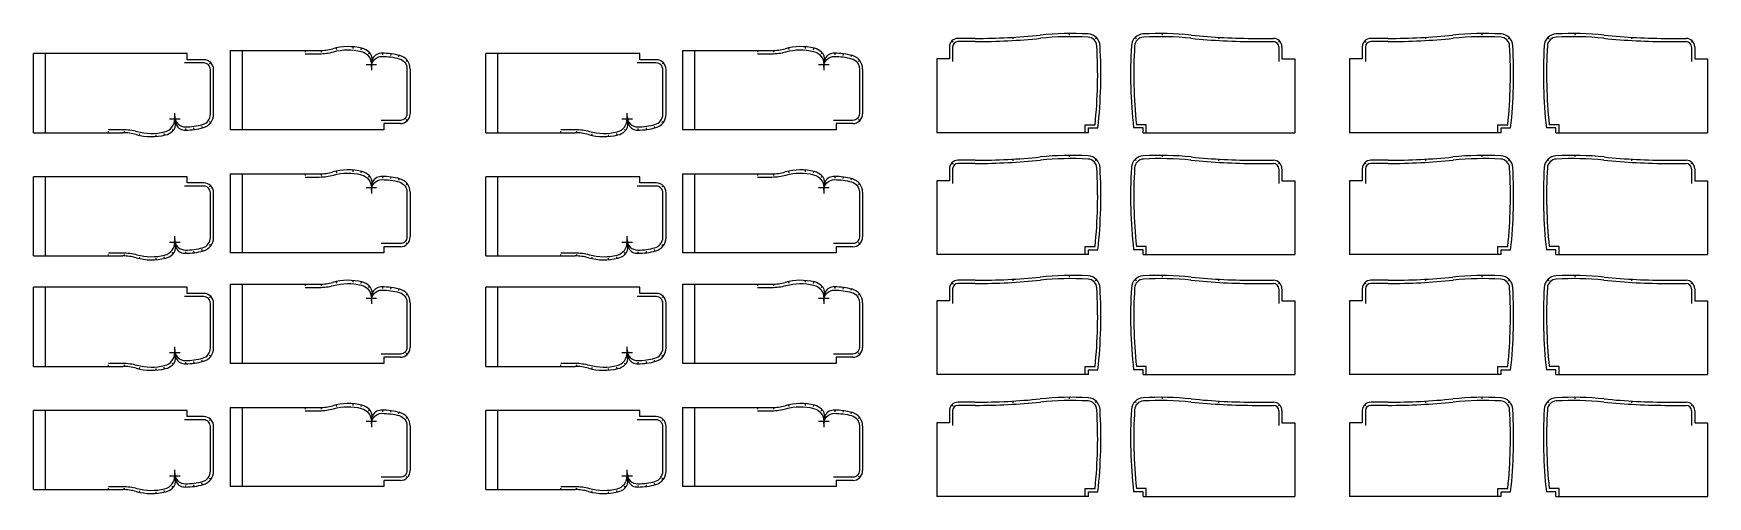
# Model space of a CAD drawing. Header units: millimetres. Extents: x 1211946 to 1266258, y -418433 to -400124.
# Drawn here: x 1247661 to 1253953, y -416451 to -414713 of the extents above; entities that cross this region are included whole.
import ezdxf

# ---------------------------------------------------------------- set-up
doc = ezdxf.new("R2010")
doc.units = ezdxf.units.MM
doc.header["$LTSCALE"] = 5
doc.layers.add('缝头内线', color=1, linetype='Continuous')

msp = doc.modelspace()

# ---------------------------------------------------------------- linework, layer by layer
at = {"color": 2}
for p, q in [((1251113.13, -414740.55), (1251117.38, -414744.79)), ((1251341.49, -414727.07), (1251341.84, -414733.06)), ((1251553.8, -414712.92), (1251553.84, -414718.92)), ((1251655.85, -414728.26), (1251651.62, -414732.51)), ((1251801.36, -414728.26), (1251805.6, -414732.51)), ((1251903.41, -414712.92), (1251903.37, -414718.92)), ((1252115.72, -414727.07), (1252115.37, -414733.06)), ((1252344.08, -414740.55), (1252339.83, -414744.79)), ((1252664.51, -414740.55), (1252668.76, -414744.79)), ((1252892.87, -414727.07), (1252893.22, -414733.06)), ((1253105.18, -414712.92), (1253105.23, -414718.92)), ((1253207.23, -414728.26), (1253203, -414732.51)), ((1253352.74, -414728.26), (1253356.98, -414732.51)), ((1253454.79, -414712.92), (1253454.75, -414718.92)), ((1253667.11, -414727.07), (1253666.76, -414733.06)), ((1253895.46, -414740.55), (1253891.21, -414744.79)), ((1248681.9, -414776.91), (1248681.9, -414782.91)), ((1248741.51, -414776.8), (1248741.71, -414782.8)), ((1248798.37, -414766.92), (1248799.63, -414772.78)), ((1248861.53, -414762.84), (1248861.03, -414768.82)), ((1248892.87, -414767.73), (1248891.52, -414773.58)), ((1248925.2, -414785.37), (1248920.71, -414789.35)), ((1248972.38, -414786.78), (1248972.32, -414792.78)), ((1249003.73, -414788.96), (1249002.95, -414794.91)), ((1249034.59, -414794.88), (1249033.1, -414800.69)), ((1249066.21, -414814.51), (1249061.44, -414818.15)), ((1250382.29, -414776.91), (1250382.29, -414782.91)), ((1250441.89, -414776.8), (1250442.09, -414782.8)), ((1250498.76, -414766.92), (1250500.01, -414772.78)), ((1250561.91, -414762.84), (1250561.42, -414768.82)), ((1250593.26, -414767.73), (1250591.9, -414773.58)), ((1250625.59, -414785.37), (1250621.1, -414789.35)), ((1250672.77, -414786.78), (1250672.71, -414792.78)), ((1250704.11, -414788.96), (1250703.34, -414794.91)), ((1250734.97, -414794.88), (1250733.49, -414800.69)), ((1250766.6, -414814.51), (1250761.83, -414818.15)), ((1248327.23, -414822.04), (1248322.99, -414826.28)), ((1250027.62, -414822.04), (1250023.37, -414826.28)), ((1248264.89, -415073.15), (1248264.11, -415067.2)), ((1248295.75, -415067.23), (1248294.27, -415061.42)), ((1248327.37, -415047.6), (1248322.61, -415043.96)), ((1249066.07, -415040.07), (1249061.82, -415035.83)), ((1249965.28, -415073.15), (1249964.5, -415067.2)), ((1249996.14, -415067.23), (1249994.65, -415061.42)), ((1250027.76, -415047.6), (1250022.99, -415043.96)), ((1250766.45, -415040.07), (1250762.21, -415035.83)), ((1247943.07, -415085.2), (1247943.07, -415079.2)), ((1248002.67, -415085.3), (1248002.87, -415079.31)), ((1248059.53, -415095.19), (1248060.79, -415089.33)), ((1248122.69, -415099.27), (1248122.2, -415093.29)), ((1248154.04, -415094.38), (1248152.68, -415088.53)), ((1248186.36, -415076.74), (1248181.87, -415072.76)), ((1248233.54, -415075.33), (1248233.49, -415069.33)), ((1249643.45, -415085.2), (1249643.45, -415079.2)), ((1249703.06, -415085.3), (1249703.25, -415079.31)), ((1249759.92, -415095.19), (1249761.18, -415089.33)), ((1249823.07, -415099.27), (1249822.58, -415093.29)), ((1249854.42, -415094.38), (1249853.06, -415088.53)), ((1249886.75, -415076.74), (1249882.26, -415072.76)), ((1249933.93, -415075.33), (1249933.87, -415069.33)), ((1251341.49, -415184.58), (1251341.84, -415190.57)), ((1251553.8, -415170.43), (1251553.84, -415176.43)), ((1251655.85, -415185.77), (1251651.62, -415190.02)), ((1251801.36, -415185.77), (1251805.6, -415190.02)), ((1251903.41, -415170.43), (1251903.37, -415176.43)), ((1252115.72, -415184.58), (1252115.37, -415190.57)), ((1252892.87, -415184.58), (1252893.22, -415190.57)), ((1253105.18, -415170.43), (1253105.23, -415176.43)), ((1253207.23, -415185.77), (1253203, -415190.02)), ((1253352.74, -415185.77), (1253356.98, -415190.02)), ((1253454.79, -415170.43), (1253454.75, -415176.43)), ((1253667.11, -415184.58), (1253666.76, -415190.57)), ((1248681.9, -415239.61), (1248681.9, -415245.61)), ((1248741.51, -415239.51), (1248741.71, -415245.5)), ((1248798.37, -415229.62), (1248799.63, -415235.48)), ((1248861.53, -415225.54), (1248861.03, -415231.52)), ((1248892.87, -415230.44), (1248891.52, -415236.28)), ((1248925.2, -415248.07), (1248920.71, -415252.05)), ((1248972.38, -415249.48), (1248972.32, -415255.48)), ((1249003.73, -415251.66), (1249002.95, -415257.61)), ((1250382.29, -415239.61), (1250382.29, -415245.61)), ((1250441.89, -415239.51), (1250442.09, -415245.5)), ((1250498.76, -415229.62), (1250500.01, -415235.48)), ((1250561.91, -415225.54), (1250561.42, -415231.52)), ((1250593.26, -415230.44), (1250591.9, -415236.28)), ((1250625.59, -415248.07), (1250621.1, -415252.05)), ((1250672.77, -415249.48), (1250672.71, -415255.48)), ((1250704.11, -415251.66), (1250703.34, -415257.61)), ((1251113.13, -415198.06), (1251117.38, -415202.3)), ((1252344.08, -415198.06), (1252339.83, -415202.3)), ((1252664.51, -415198.06), (1252668.76, -415202.3)), ((1253895.46, -415198.06), (1253891.21, -415202.3)), ((1248327.23, -415284.74), (1248322.99, -415288.98)), ((1249034.59, -415257.58), (1249033.1, -415263.39)), ((1249066.21, -415277.21), (1249061.44, -415280.85)), ((1250027.62, -415284.74), (1250023.37, -415288.98)), ((1250734.97, -415257.58), (1250733.49, -415263.39)), ((1250766.6, -415277.21), (1250761.83, -415280.85)), ((1248327.37, -415510.3), (1248322.61, -415506.66)), ((1249066.07, -415502.77), (1249061.82, -415498.53)), ((1250027.76, -415510.3), (1250022.99, -415506.66)), ((1250766.45, -415502.77), (1250762.21, -415498.53)), ((1247943.07, -415547.9), (1247943.07, -415541.9)), ((1248002.67, -415548.01), (1248002.87, -415542.01)), ((1248059.53, -415557.89), (1248060.79, -415552.03)), ((1248122.69, -415561.98), (1248122.2, -415556)), ((1248154.04, -415557.08), (1248152.68, -415551.23)), ((1248186.36, -415539.44), (1248181.87, -415535.46)), ((1248233.54, -415538.03), (1248233.49, -415532.03)), ((1248264.89, -415535.85), (1248264.11, -415529.9)), ((1248295.75, -415529.93), (1248294.27, -415524.12)), ((1249643.45, -415547.9), (1249643.45, -415541.9)), ((1249703.06, -415548.01), (1249703.25, -415542.01)), ((1249759.92, -415557.89), (1249761.18, -415552.03)), ((1249823.07, -415561.98), (1249822.58, -415556)), ((1249854.42, -415557.08), (1249853.06, -415551.23)), ((1249886.75, -415539.44), (1249882.26, -415535.46)), ((1249933.93, -415538.03), (1249933.87, -415532.03)), ((1249965.28, -415535.85), (1249964.5, -415529.9)), ((1249996.14, -415529.93), (1249994.65, -415524.12)), ((1251553.8, -415621.13), (1251553.84, -415627.13)), ((1251903.41, -415621.13), (1251903.37, -415627.13)), ((1253105.18, -415621.13), (1253105.23, -415627.13)), ((1253454.79, -415621.13), (1253454.75, -415627.13)), ((1248681.9, -415654.17), (1248681.9, -415660.17)), ((1248741.51, -415654.07), (1248741.71, -415660.07)), ((1248798.37, -415644.18), (1248799.63, -415650.05)), ((1248861.53, -415640.1), (1248861.03, -415646.08)), ((1248892.87, -415645), (1248891.52, -415650.85)), ((1248925.2, -415662.64), (1248920.71, -415666.62)), ((1248972.38, -415664.05), (1248972.32, -415670.05)), ((1249003.73, -415666.23), (1249002.95, -415672.18)), ((1249034.59, -415672.15), (1249033.1, -415677.96)), ((1249066.21, -415691.78), (1249061.44, -415695.42)), ((1250382.29, -415654.17), (1250382.29, -415660.17)), ((1250441.89, -415654.07), (1250442.09, -415660.07)), ((1250498.76, -415644.18), (1250500.01, -415650.05)), ((1250561.91, -415640.1), (1250561.42, -415646.08)), ((1250593.26, -415645), (1250591.9, -415650.85)), ((1250625.59, -415662.64), (1250621.1, -415666.62)), ((1250672.77, -415664.05), (1250672.71, -415670.05)), ((1250704.11, -415666.23), (1250703.34, -415672.18)), ((1250734.97, -415672.15), (1250733.49, -415677.96)), ((1250766.6, -415691.78), (1250761.83, -415695.42)), ((1251113.13, -415648.76), (1251117.38, -415653)), ((1251341.49, -415635.28), (1251341.84, -415641.27)), ((1251655.85, -415636.47), (1251651.62, -415640.72)), ((1251801.36, -415636.47), (1251805.6, -415640.72)), ((1252115.72, -415635.28), (1252115.37, -415641.27)), ((1252344.08, -415648.76), (1252339.83, -415653)), ((1252664.51, -415648.76), (1252668.76, -415653)), ((1252892.87, -415635.28), (1252893.22, -415641.27)), ((1253207.23, -415636.47), (1253203, -415640.72)), ((1253352.74, -415636.47), (1253356.98, -415640.72)), ((1253667.11, -415635.28), (1253666.76, -415641.27)), ((1253895.46, -415648.76), (1253891.21, -415653)), ((1248327.23, -415699.31), (1248322.99, -415703.55)), ((1250027.62, -415699.31), (1250023.37, -415703.55)), ((1248233.54, -415952.6), (1248233.49, -415946.6)), ((1248264.89, -415950.42), (1248264.11, -415944.47)), ((1248295.75, -415944.5), (1248294.27, -415938.69)), ((1248327.37, -415924.87), (1248322.61, -415921.22)), ((1249066.07, -415917.34), (1249061.82, -415913.1)), ((1249933.93, -415952.6), (1249933.87, -415946.6)), ((1249965.28, -415950.42), (1249964.5, -415944.47)), ((1249996.14, -415944.5), (1249994.65, -415938.69)), ((1250027.76, -415924.87), (1250022.99, -415921.22)), ((1250766.45, -415917.34), (1250762.21, -415913.1)), ((1247943.07, -415962.47), (1247943.07, -415956.47)), ((1248002.67, -415962.57), (1248002.87, -415956.58)), ((1248059.53, -415972.46), (1248060.79, -415966.59)), ((1248122.69, -415976.54), (1248122.2, -415970.56)), ((1248154.04, -415971.64), (1248152.68, -415965.8)), ((1248186.36, -415954.01), (1248181.87, -415950.03)), ((1249643.45, -415962.47), (1249643.45, -415956.47)), ((1249703.06, -415962.57), (1249703.25, -415956.58)), ((1249759.92, -415972.46), (1249761.18, -415966.59)), ((1249823.07, -415976.54), (1249822.58, -415970.56)), ((1249854.42, -415971.64), (1249853.06, -415965.8)), ((1249886.75, -415954.01), (1249882.26, -415950.03)), ((1248681.9, -416116.88), (1248681.9, -416122.88)), ((1248741.51, -416116.77), (1248741.71, -416122.77)), ((1248798.37, -416106.89), (1248799.63, -416112.75)), ((1248861.53, -416102.81), (1248861.03, -416108.79)), ((1248892.87, -416107.7), (1248891.52, -416113.55)), ((1248925.2, -416125.34), (1248920.71, -416129.32)), ((1248972.38, -416126.75), (1248972.32, -416132.75)), ((1249003.73, -416128.93), (1249002.95, -416134.88)), ((1249034.59, -416134.85), (1249033.1, -416140.66)), ((1250382.29, -416116.88), (1250382.29, -416122.88)), ((1250441.89, -416116.77), (1250442.09, -416122.77)), ((1250498.76, -416106.89), (1250500.01, -416112.75)), ((1250561.91, -416102.81), (1250561.42, -416108.79)), ((1250593.26, -416107.7), (1250591.9, -416113.55)), ((1250625.59, -416125.34), (1250621.1, -416129.32)), ((1250672.77, -416126.75), (1250672.71, -416132.75)), ((1250704.11, -416128.93), (1250703.34, -416134.88)), ((1250734.97, -416134.85), (1250733.49, -416140.66)), ((1251113.13, -416106.27), (1251117.38, -416110.51)), ((1251341.49, -416092.79), (1251341.84, -416098.78)), ((1251553.8, -416078.64), (1251553.84, -416084.64)), ((1251655.85, -416093.98), (1251651.62, -416098.23)), ((1251801.36, -416093.98), (1251805.6, -416098.23)), ((1251903.41, -416078.64), (1251903.37, -416084.64)), ((1252115.72, -416092.79), (1252115.37, -416098.78)), ((1252344.08, -416106.27), (1252339.83, -416110.51)), ((1252664.51, -416106.27), (1252668.76, -416110.51)), ((1252892.87, -416092.79), (1252893.22, -416098.78)), ((1253105.18, -416078.64), (1253105.23, -416084.64)), ((1253207.23, -416093.98), (1253203, -416098.23)), ((1253352.74, -416093.98), (1253356.98, -416098.23)), ((1253454.79, -416078.64), (1253454.75, -416084.64)), ((1253667.11, -416092.79), (1253666.76, -416098.78)), ((1253895.46, -416106.27), (1253891.21, -416110.51)), ((1248327.23, -416162.01), (1248322.99, -416166.25)), ((1249066.21, -416154.48), (1249061.44, -416158.12)), ((1250027.62, -416162.01), (1250023.37, -416166.25)), ((1250766.6, -416154.48), (1250761.83, -416158.12)), ((1248327.37, -416387.57), (1248322.61, -416383.93)), ((1249066.07, -416380.04), (1249061.82, -416375.8)), ((1250027.76, -416387.57), (1250022.99, -416383.93)), ((1250766.45, -416380.04), (1250762.21, -416375.8)), ((1247943.07, -416425.17), (1247943.07, -416419.17)), ((1248002.67, -416425.27), (1248002.87, -416419.28)), ((1248059.53, -416435.16), (1248060.79, -416429.3)), ((1248122.69, -416439.24), (1248122.2, -416433.26)), ((1248154.04, -416434.35), (1248152.68, -416428.5)), ((1248186.36, -416416.71), (1248181.87, -416412.73)), ((1248233.54, -416415.3), (1248233.49, -416409.3)), ((1248264.89, -416413.12), (1248264.11, -416407.17)), ((1248295.75, -416407.2), (1248294.27, -416401.39)), ((1249643.45, -416425.17), (1249643.45, -416419.17)), ((1249703.06, -416425.27), (1249703.25, -416419.28)), ((1249759.92, -416435.16), (1249761.18, -416429.3)), ((1249823.07, -416439.24), (1249822.58, -416433.26)), ((1249854.42, -416434.35), (1249853.06, -416428.5)), ((1249886.75, -416416.71), (1249882.26, -416412.73)), ((1249933.93, -416415.3), (1249933.87, -416409.3)), ((1249965.28, -416413.12), (1249964.5, -416407.17)), ((1249996.14, -416407.2), (1249994.65, -416401.39))]:
    msp.add_line(p, q, dxfattribs=at)
for p, q in [((1251200.77, -414731.17), (1251135.76, -414731.17)), ((1252256.44, -414731.17), (1252321.45, -414731.17)), ((1252752.15, -414731.17), (1252687.14, -414731.17)), ((1253807.82, -414731.17), (1253872.83, -414731.17)), ((1247661.07, -415085.2), (1247661.07, -414788.2)), ((1248239.07, -414788.2), (1247661.07, -414788.2)), ((1248239.07, -414811.2), (1248239.07, -414788.2)), ((1248301.07, -414811.2), (1248239.07, -414811.2)), ((1248399.9, -414776.91), (1248735.31, -414776.91)), ((1248399.9, -414776.91), (1248399.9, -415073.91)), ((1248933.49, -414814.64), (1248930.9, -414829.36)), ((1249361.45, -415085.2), (1249361.45, -414788.2)), ((1249939.45, -414788.2), (1249361.45, -414788.2)), ((1249939.45, -414811.2), (1249939.45, -414788.2)), ((1250001.45, -414811.2), (1249939.45, -414811.2)), ((1250100.29, -414776.91), (1250435.7, -414776.91)), ((1250100.29, -414776.91), (1250100.29, -415073.91)), ((1250633.87, -414814.64), (1250631.29, -414829.36)), ((1251055.76, -414808.17), (1251055.76, -415085.17)), ((1251103.76, -414808.17), (1251055.76, -414808.17)), ((1251103.76, -414763.17), (1251103.76, -414808.17)), ((1252353.45, -414763.17), (1252353.45, -414808.17)), ((1252353.45, -414808.17), (1252401.45, -414808.17)), ((1252401.45, -414808.17), (1252401.45, -415085.17)), ((1252607.14, -414808.17), (1252607.14, -415085.17)), ((1252655.14, -414808.17), (1252607.14, -414808.17)), ((1252655.14, -414763.17), (1252655.14, -414808.17)), ((1253904.83, -414763.17), (1253904.83, -414808.17)), ((1253904.83, -414808.17), (1253952.83, -414808.17)), ((1253952.83, -414808.17), (1253952.83, -415085.17)), ((1248338.07, -415016.01), (1248338.07, -414848.2)), ((1249076.9, -414846.1), (1249076.9, -415013.91)), ((1250038.45, -415016.01), (1250038.45, -414848.2)), ((1250777.29, -414846.1), (1250777.29, -415013.91)), ((1248194.65, -415047.47), (1248192.07, -415032.75)), ((1249039.9, -415050.91), (1248977.9, -415050.91)), ((1248977.9, -415050.91), (1248977.9, -415073.91)), ((1249895.03, -415047.47), (1249892.45, -415032.75)), ((1250740.29, -415050.91), (1250678.29, -415050.91)), ((1250678.29, -415050.91), (1250678.29, -415073.91)), ((1251625.76, -415085.17), (1251625.76, -415067.17)), ((1251625.76, -415067.17), (1251661.53, -415067.17)), ((1251831.45, -415067.17), (1251795.68, -415067.17)), ((1251831.45, -415085.17), (1251831.45, -415067.17)), ((1253177.14, -415085.17), (1253177.14, -415067.17)), ((1253177.14, -415067.17), (1253212.91, -415067.17)), ((1253382.83, -415067.17), (1253347.07, -415067.17)), ((1253382.83, -415085.17), (1253382.83, -415067.17)), ((1247661.07, -415085.2), (1247996.48, -415085.2)), ((1248977.9, -415073.91), (1248399.9, -415073.91)), ((1249361.45, -415085.2), (1249696.86, -415085.2)), ((1250678.29, -415073.91), (1250100.29, -415073.91)), ((1251625.76, -415085.17), (1251055.76, -415085.17)), ((1251831.45, -415085.17), (1252401.45, -415085.17)), ((1253177.14, -415085.17), (1252607.14, -415085.17)), ((1253382.83, -415085.17), (1253952.83, -415085.17)), ((1251200.77, -415188.68), (1251135.76, -415188.68)), ((1252256.44, -415188.68), (1252321.45, -415188.68)), ((1252752.15, -415188.68), (1252687.14, -415188.68)), ((1253807.82, -415188.68), (1253872.83, -415188.68)), ((1247661.07, -415547.9), (1247661.07, -415250.9)), ((1248239.07, -415250.9), (1247661.07, -415250.9)), ((1248239.07, -415273.9), (1248239.07, -415250.9)), ((1248399.9, -415239.61), (1248735.31, -415239.61)), ((1248399.9, -415239.61), (1248399.9, -415536.61)), ((1249361.45, -415547.9), (1249361.45, -415250.9)), ((1249939.45, -415250.9), (1249361.45, -415250.9)), ((1249939.45, -415273.9), (1249939.45, -415250.9)), ((1250100.29, -415239.61), (1250435.7, -415239.61)), ((1250100.29, -415239.61), (1250100.29, -415536.61)), ((1251103.76, -415220.68), (1251103.76, -415265.68)), ((1252353.45, -415220.68), (1252353.45, -415265.68)), ((1252655.14, -415220.68), (1252655.14, -415265.68)), ((1253904.83, -415220.68), (1253904.83, -415265.68)), ((1248301.07, -415273.9), (1248239.07, -415273.9)), ((1248338.07, -415478.71), (1248338.07, -415310.9)), ((1248933.49, -415277.34), (1248930.9, -415292.06)), ((1249076.9, -415308.8), (1249076.9, -415476.61)), ((1250001.45, -415273.9), (1249939.45, -415273.9)), ((1250038.45, -415478.71), (1250038.45, -415310.9)), ((1250633.87, -415277.34), (1250631.29, -415292.06)), ((1250777.29, -415308.8), (1250777.29, -415476.61)), ((1251055.76, -415265.68), (1251055.76, -415542.68)), ((1251103.76, -415265.68), (1251055.76, -415265.68)), ((1252353.45, -415265.68), (1252401.45, -415265.68)), ((1252401.45, -415265.68), (1252401.45, -415542.68)), ((1252607.14, -415265.68), (1252607.14, -415542.68)), ((1252655.14, -415265.68), (1252607.14, -415265.68)), ((1253904.83, -415265.68), (1253952.83, -415265.68)), ((1253952.83, -415265.68), (1253952.83, -415542.68)), ((1248194.65, -415510.17), (1248192.07, -415495.45)), ((1249895.03, -415510.17), (1249892.45, -415495.45)), ((1247661.07, -415547.9), (1247996.48, -415547.9)), ((1248977.9, -415536.61), (1248399.9, -415536.61)), ((1249039.9, -415513.61), (1248977.9, -415513.61)), ((1248977.9, -415513.61), (1248977.9, -415536.61)), ((1249361.45, -415547.9), (1249696.86, -415547.9)), ((1250678.29, -415536.61), (1250100.29, -415536.61)), ((1250740.29, -415513.61), (1250678.29, -415513.61)), ((1250678.29, -415513.61), (1250678.29, -415536.61)), ((1251625.76, -415542.68), (1251055.76, -415542.68)), ((1251625.76, -415542.68), (1251625.76, -415524.68)), ((1251625.76, -415524.68), (1251661.53, -415524.68)), ((1251831.45, -415524.68), (1251795.68, -415524.68)), ((1251831.45, -415542.68), (1251831.45, -415524.68)), ((1251831.45, -415542.68), (1252401.45, -415542.68)), ((1253177.14, -415542.68), (1252607.14, -415542.68)), ((1253177.14, -415542.68), (1253177.14, -415524.68)), ((1253177.14, -415524.68), (1253212.91, -415524.68)), ((1253382.83, -415524.68), (1253347.07, -415524.68)), ((1253382.83, -415542.68), (1253382.83, -415524.68)), ((1253382.83, -415542.68), (1253952.83, -415542.68)), ((1247661.07, -415962.47), (1247661.07, -415665.47)), ((1248239.07, -415665.47), (1247661.07, -415665.47)), ((1248239.07, -415688.47), (1248239.07, -415665.47)), ((1248301.07, -415688.47), (1248239.07, -415688.47)), ((1248399.9, -415654.17), (1248735.31, -415654.17)), ((1248399.9, -415654.17), (1248399.9, -415951.17)), ((1248933.49, -415691.9), (1248930.9, -415706.63)), ((1249361.45, -415962.47), (1249361.45, -415665.47)), ((1249939.45, -415665.47), (1249361.45, -415665.47)), ((1249939.45, -415688.47), (1249939.45, -415665.47)), ((1250001.45, -415688.47), (1249939.45, -415688.47)), ((1250100.29, -415654.17), (1250435.7, -415654.17)), ((1250100.29, -415654.17), (1250100.29, -415951.17)), ((1250633.87, -415691.9), (1250631.29, -415706.63)), ((1251103.76, -415671.38), (1251103.76, -415716.38)), ((1251200.77, -415639.38), (1251135.76, -415639.38)), ((1252256.44, -415639.38), (1252321.45, -415639.38)), ((1252353.45, -415671.38), (1252353.45, -415716.38)), ((1252655.14, -415671.38), (1252655.14, -415716.38)), ((1252752.15, -415639.38), (1252687.14, -415639.38)), ((1253807.82, -415639.38), (1253872.83, -415639.38)), ((1253904.83, -415671.38), (1253904.83, -415716.38)), ((1248338.07, -415893.28), (1248338.07, -415725.47)), ((1249076.9, -415723.37), (1249076.9, -415891.17)), ((1250038.45, -415893.28), (1250038.45, -415725.47)), ((1250777.29, -415723.37), (1250777.29, -415891.17)), ((1251055.76, -415716.38), (1251055.76, -415993.38)), ((1251103.76, -415716.38), (1251055.76, -415716.38)), ((1252353.45, -415716.38), (1252401.45, -415716.38)), ((1252401.45, -415716.38), (1252401.45, -415993.38)), ((1252607.14, -415716.38), (1252607.14, -415993.38)), ((1252655.14, -415716.38), (1252607.14, -415716.38)), ((1253904.83, -415716.38), (1253952.83, -415716.38)), ((1253952.83, -415716.38), (1253952.83, -415993.38)), ((1248194.65, -415924.74), (1248192.07, -415910.02)), ((1249039.9, -415928.17), (1248977.9, -415928.17)), ((1248977.9, -415928.17), (1248977.9, -415951.17)), ((1249895.03, -415924.74), (1249892.45, -415910.02)), ((1250740.29, -415928.17), (1250678.29, -415928.17)), ((1250678.29, -415928.17), (1250678.29, -415951.17)), ((1247661.07, -415962.47), (1247996.48, -415962.47)), ((1248977.9, -415951.17), (1248399.9, -415951.17)), ((1249361.45, -415962.47), (1249696.86, -415962.47)), ((1250678.29, -415951.17), (1250100.29, -415951.17)), ((1251625.76, -415993.38), (1251055.76, -415993.38)), ((1251625.76, -415993.38), (1251625.76, -415975.38)), ((1251625.76, -415975.38), (1251661.53, -415975.38)), ((1251831.45, -415975.38), (1251795.68, -415975.38)), ((1251831.45, -415993.38), (1251831.45, -415975.38)), ((1251831.45, -415993.38), (1252401.45, -415993.38)), ((1253177.14, -415993.38), (1252607.14, -415993.38)), ((1253177.14, -415993.38), (1253177.14, -415975.38)), ((1253177.14, -415975.38), (1253212.91, -415975.38)), ((1253382.83, -415975.38), (1253347.07, -415975.38)), ((1253382.83, -415993.38), (1253382.83, -415975.38)), ((1253382.83, -415993.38), (1253952.83, -415993.38)), ((1247661.07, -416425.17), (1247661.07, -416128.17)), ((1248239.07, -416128.17), (1247661.07, -416128.17)), ((1248239.07, -416151.17), (1248239.07, -416128.17)), ((1248399.9, -416116.88), (1248735.31, -416116.88)), ((1248399.9, -416116.88), (1248399.9, -416413.88)), ((1249361.45, -416425.17), (1249361.45, -416128.17)), ((1249939.45, -416128.17), (1249361.45, -416128.17)), ((1249939.45, -416151.17), (1249939.45, -416128.17)), ((1250100.29, -416116.88), (1250435.7, -416116.88)), ((1250100.29, -416116.88), (1250100.29, -416413.88)), ((1251103.76, -416128.89), (1251103.76, -416173.89)), ((1251200.77, -416096.89), (1251135.76, -416096.89)), ((1252256.44, -416096.89), (1252321.45, -416096.89)), ((1252353.45, -416128.89), (1252353.45, -416173.89)), ((1252655.14, -416128.89), (1252655.14, -416173.89)), ((1252752.15, -416096.89), (1252687.14, -416096.89)), ((1253807.82, -416096.89), (1253872.83, -416096.89)), ((1253904.83, -416128.89), (1253904.83, -416173.89)), ((1248301.07, -416151.17), (1248239.07, -416151.17)), ((1248338.07, -416355.98), (1248338.07, -416188.17)), ((1248933.49, -416154.61), (1248930.9, -416169.33)), ((1249076.9, -416186.07), (1249076.9, -416353.88)), ((1250001.45, -416151.17), (1249939.45, -416151.17)), ((1250038.45, -416355.98), (1250038.45, -416188.17)), ((1250633.87, -416154.61), (1250631.29, -416169.33)), ((1250777.29, -416186.07), (1250777.29, -416353.88)), ((1251055.76, -416173.89), (1251055.76, -416450.89)), ((1251103.76, -416173.89), (1251055.76, -416173.89)), ((1252353.45, -416173.89), (1252401.45, -416173.89)), ((1252401.45, -416173.89), (1252401.45, -416450.89)), ((1252607.14, -416173.89), (1252607.14, -416450.89)), ((1252655.14, -416173.89), (1252607.14, -416173.89)), ((1253904.83, -416173.89), (1253952.83, -416173.89)), ((1253952.83, -416173.89), (1253952.83, -416450.89)), ((1248194.65, -416387.44), (1248192.07, -416372.72)), ((1249895.03, -416387.44), (1249892.45, -416372.72)), ((1247661.07, -416425.17), (1247996.48, -416425.17)), ((1248977.9, -416413.88), (1248399.9, -416413.88)), ((1249039.9, -416390.88), (1248977.9, -416390.88)), ((1248977.9, -416390.88), (1248977.9, -416413.88)), ((1249361.45, -416425.17), (1249696.86, -416425.17)), ((1250678.29, -416413.88), (1250100.29, -416413.88)), ((1250740.29, -416390.88), (1250678.29, -416390.88)), ((1250678.29, -416390.88), (1250678.29, -416413.88)), ((1251625.76, -416450.89), (1251055.76, -416450.89)), ((1251625.76, -416450.89), (1251625.76, -416432.89)), ((1251625.76, -416432.89), (1251661.53, -416432.89)), ((1251831.45, -416432.89), (1251795.68, -416432.89)), ((1251831.45, -416450.89), (1251831.45, -416432.89)), ((1251831.45, -416450.89), (1252401.45, -416450.89)), ((1253177.14, -416450.89), (1252607.14, -416450.89)), ((1253177.14, -416450.89), (1253177.14, -416432.89)), ((1253177.14, -416432.89), (1253212.91, -416432.89)), ((1253382.83, -416432.89), (1253347.07, -416432.89)), ((1253382.83, -416450.89), (1253382.83, -416432.89)), ((1253382.83, -416450.89), (1253952.83, -416450.89))]:
    msp.add_line(p, q)
at = {"color": 3}
for p, q in [((1248911.36, -414828.62), (1248950.73, -414828.62)), ((1250611.74, -414828.62), (1250651.12, -414828.62)), ((1248172.52, -415033.49), (1248211.9, -415033.49)), ((1249872.91, -415033.49), (1249912.28, -415033.49)), ((1248911.36, -415291.32), (1248950.73, -415291.32)), ((1250611.74, -415291.32), (1250651.12, -415291.32)), ((1248172.52, -415496.19), (1248211.9, -415496.19)), ((1249872.91, -415496.19), (1249912.28, -415496.19)), ((1248911.36, -415705.89), (1248950.73, -415705.89)), ((1250611.74, -415705.89), (1250651.12, -415705.89)), ((1248172.52, -415910.76), (1248211.9, -415910.76)), ((1249872.91, -415910.76), (1249912.28, -415910.76)), ((1248911.36, -416168.59), (1248950.73, -416168.59)), ((1250611.74, -416168.59), (1250651.12, -416168.59)), ((1248172.52, -416373.46), (1248211.9, -416373.46)), ((1249872.91, -416373.46), (1249912.28, -416373.46))]:
    msp.add_line(p, q, dxfattribs=at)
for centre, radius, start, end in [((1251135.76, -414763.17), 32, 90, 180), ((1251200.77, -412318.17), 2413, 270, 275.797043), ((1251561.76, -415873.88), 1160.99, 86.865048, 95.797043), ((1251622.69, -414761.56), 47, 3.3825, 86.865048), ((1251834.52, -414761.56), 47, 93.134952, 176.6175), ((1251895.45, -415873.88), 1160.99, 84.202957, 93.134952), ((1252256.44, -412318.17), 2413, 264.202957, 270), ((1252321.45, -414763.17), 32, 0, 90), ((1252687.14, -414763.17), 32, 90, 180), ((1252752.15, -412318.17), 2413, 270, 275.797043), ((1253113.15, -415873.88), 1160.99, 86.865048, 95.797043), ((1253174.07, -414761.56), 47, 3.3825, 86.865048), ((1253385.9, -414761.56), 47, 93.134952, 176.6175), ((1253446.83, -415873.88), 1160.99, 84.202957, 93.134952), ((1253807.82, -412318.17), 2413, 264.202957, 270), ((1253872.83, -414763.17), 32, 0, 90), ((1248301.07, -414848.2), 37, 0, 90), ((1248735.31, -414588.91), 188, 270, 285.535743), ((1248843.79, -414979.11), 217, 76.145878, 105.535743), ((1248880.9, -414828.62), 62, 47.883023, 76.145878), ((1248899.01, -414808.59), 35, 350.054238, 47.883023), ((1248967.72, -414822.07), 35, 100.811077, 170.054238), ((1248970.9, -414838.77), 52, 89.728805, 100.811077), ((1248969.91, -415048.77), 262, 74.818589, 89.728805), ((1249024.9, -414846.1), 52, 0, 74.818588), ((1250001.45, -414848.2), 37, 0, 90), ((1250435.7, -414588.91), 188, 270, 285.535743), ((1250544.18, -414979.11), 217, 76.145878, 105.535743), ((1250581.29, -414828.62), 62, 47.883023, 76.145878), ((1250599.4, -414808.59), 35, 350.054238, 47.883023), ((1250668.1, -414822.07), 35, 100.811077, 170.054238), ((1250671.29, -414838.77), 52, 89.728805, 100.811077), ((1250670.3, -415048.77), 262, 74.818589, 89.728805), ((1250725.29, -414846.1), 52, 0, 74.818588), ((1249860.76, -414865.7), 1812, 353.616187, 3.3825), ((1253596.45, -414865.7), 1812, 176.6175, 186.383813), ((1251412.14, -414865.7), 1812, 353.616187, 3.3825), ((1255147.83, -414865.7), 1812, 176.6175, 186.383813), ((1248160.17, -415053.52), 35, 312.116977, 9.945762), ((1248228.88, -415040.04), 35, 189.945762, 259.188923), ((1248231.07, -414813.34), 262, 270.271195, 285.181411), ((1248286.07, -415016.01), 52, 285.181412, 360), ((1249039.9, -415013.91), 37, 270, 0), ((1249860.56, -415053.52), 35, 312.116977, 9.945762), ((1249929.26, -415040.04), 35, 189.945762, 259.188923), ((1249931.46, -414813.34), 262, 270.271195, 285.181411), ((1249986.45, -415016.01), 52, 285.181412, 360), ((1250740.29, -415013.91), 37, 270, 0), ((1247996.48, -415273.2), 188, 74.464257, 90), ((1248104.95, -414883), 217, 254.464257, 283.854122), ((1248142.07, -415033.49), 62, 283.854122, 312.116977), ((1248232.07, -415023.34), 52, 259.188923, 270.271195), ((1249696.86, -415273.2), 188, 74.464257, 90), ((1249805.34, -414883), 217, 254.464257, 283.854122), ((1249842.45, -415033.49), 62, 283.854122, 312.116977), ((1249932.45, -415023.34), 52, 259.188923, 270.271195), ((1251135.76, -415220.68), 32, 90, 180), ((1251200.77, -412775.68), 2413, 270, 275.797043), ((1251561.76, -416331.39), 1160.99, 86.865048, 95.797043), ((1251622.69, -415219.07), 47, 3.3825, 86.865048), ((1251834.52, -415219.07), 47, 93.134952, 176.6175), ((1251895.45, -416331.39), 1160.99, 84.202957, 93.134952), ((1252256.44, -412775.68), 2413, 264.202957, 270), ((1252321.45, -415220.68), 32, 0, 90), ((1252687.14, -415220.68), 32, 90, 180), ((1252752.15, -412775.68), 2413, 270, 275.797043), ((1253113.15, -416331.39), 1160.99, 86.865048, 95.797043), ((1253174.07, -415219.07), 47, 3.3825, 86.865048), ((1253385.9, -415219.07), 47, 93.134952, 176.6175), ((1253446.83, -416331.39), 1160.99, 84.202957, 93.134952), ((1253807.82, -412775.68), 2413, 264.202957, 270), ((1253872.83, -415220.68), 32, 0, 90), ((1248735.31, -415051.61), 188, 270, 285.535743), ((1248843.79, -415441.81), 217, 76.145878, 105.535743), ((1248880.9, -415291.32), 62, 47.883023, 76.145878), ((1248899.01, -415271.29), 35, 350.054238, 47.883023), ((1248967.72, -415284.78), 35, 100.811077, 170.054238), ((1248970.9, -415301.47), 52, 89.728805, 100.811077), ((1248969.91, -415511.47), 262, 74.818589, 89.728805), ((1250435.7, -415051.61), 188, 270, 285.535743), ((1250544.18, -415441.81), 217, 76.145878, 105.535743), ((1250581.29, -415291.32), 62, 47.883023, 76.145878), ((1250599.4, -415271.29), 35, 350.054238, 47.883023), ((1250668.1, -415284.78), 35, 100.811077, 170.054238), ((1250671.29, -415301.47), 52, 89.728805, 100.811077), ((1250670.3, -415511.47), 262, 74.818589, 89.728805), ((1249860.76, -415323.21), 1812, 353.616187, 3.3825), ((1253596.45, -415323.21), 1812, 176.6175, 186.383813), ((1251412.14, -415323.21), 1812, 353.616187, 3.3825), ((1255147.83, -415323.21), 1812, 176.6175, 186.383813), ((1248301.07, -415310.9), 37, 0, 90), ((1249024.9, -415308.8), 52, 0, 74.818588), ((1250001.45, -415310.9), 37, 0, 90), ((1250725.29, -415308.8), 52, 0, 74.818588), ((1248286.07, -415478.71), 52, 285.181412, 360), ((1249039.9, -415476.61), 37, 270, 0), ((1249986.45, -415478.71), 52, 285.181412, 360), ((1250740.29, -415476.61), 37, 270, 0), ((1247996.48, -415735.9), 188, 74.464257, 90), ((1248104.95, -415345.7), 217, 254.464257, 283.854122), ((1248142.07, -415496.19), 62, 283.854122, 312.116977), ((1248160.17, -415516.22), 35, 312.116977, 9.945762), ((1248228.88, -415502.74), 35, 189.945762, 259.188923), ((1248232.07, -415486.04), 52, 259.188923, 270.271195), ((1248231.07, -415276.04), 262, 270.271195, 285.181411), ((1249696.86, -415735.9), 188, 74.464257, 90), ((1249805.34, -415345.7), 217, 254.464257, 283.854122), ((1249842.45, -415496.19), 62, 283.854122, 312.116977), ((1249860.56, -415516.22), 35, 312.116977, 9.945762), ((1249929.26, -415502.74), 35, 189.945762, 259.188923), ((1249932.45, -415486.04), 52, 259.188923, 270.271195), ((1249931.46, -415276.04), 262, 270.271195, 285.181411), ((1251200.77, -413226.38), 2413, 270, 275.797043), ((1251561.76, -416782.09), 1160.99, 86.865048, 95.797043), ((1251622.69, -415669.77), 47, 3.3825, 86.865048), ((1251834.52, -415669.77), 47, 93.134952, 176.6175), ((1251895.45, -416782.09), 1160.99, 84.202957, 93.134952), ((1252256.44, -413226.38), 2413, 264.202957, 270), ((1252752.15, -413226.38), 2413, 270, 275.797043), ((1253113.15, -416782.09), 1160.99, 86.865048, 95.797043), ((1253174.07, -415669.77), 47, 3.3825, 86.865048), ((1253385.9, -415669.77), 47, 93.134952, 176.6175), ((1253446.83, -416782.09), 1160.99, 84.202957, 93.134952), ((1253807.82, -413226.38), 2413, 264.202957, 270), ((1248301.07, -415725.47), 37, 0, 90), ((1248735.31, -415466.17), 188, 270, 285.535743), ((1248843.79, -415856.38), 217, 76.145878, 105.535743), ((1248880.9, -415705.89), 62, 47.883023, 76.145878), ((1248899.01, -415685.86), 35, 350.054238, 47.883023), ((1248967.72, -415699.34), 35, 100.811077, 170.054238), ((1248970.9, -415716.04), 52, 89.728805, 100.811077), ((1248969.91, -415926.04), 262, 74.818589, 89.728805), ((1249024.9, -415723.37), 52, 0, 74.818588), ((1250001.45, -415725.47), 37, 0, 90), ((1250435.7, -415466.17), 188, 270, 285.535743), ((1250544.18, -415856.38), 217, 76.145878, 105.535743), ((1250581.29, -415705.89), 62, 47.883023, 76.145878), ((1250599.4, -415685.86), 35, 350.054238, 47.883023), ((1250668.1, -415699.34), 35, 100.811077, 170.054238), ((1250671.29, -415716.04), 52, 89.728805, 100.811077), ((1250670.3, -415926.04), 262, 74.818589, 89.728805), ((1250725.29, -415723.37), 52, 0, 74.818588), ((1251135.76, -415671.38), 32, 90, 180), ((1249860.76, -415773.91), 1812, 353.616187, 3.3825), ((1253596.45, -415773.91), 1812, 176.6175, 186.383813), ((1252321.45, -415671.38), 32, 0, 90), ((1252687.14, -415671.38), 32, 90, 180), ((1251412.14, -415773.91), 1812, 353.616187, 3.3825), ((1255147.83, -415773.91), 1812, 176.6175, 186.383813), ((1253872.83, -415671.38), 32, 0, 90), ((1248160.17, -415930.79), 35, 312.116977, 9.945762), ((1248228.88, -415917.3), 35, 189.945762, 259.188923), ((1248231.07, -415690.61), 262, 270.271195, 285.181411), ((1248286.07, -415893.28), 52, 285.181412, 360), ((1249039.9, -415891.17), 37, 270, 0), ((1249860.56, -415930.79), 35, 312.116977, 9.945762), ((1249929.26, -415917.3), 35, 189.945762, 259.188923), ((1249931.46, -415690.61), 262, 270.271195, 285.181411), ((1249986.45, -415893.28), 52, 285.181412, 360), ((1250740.29, -415891.17), 37, 270, 0), ((1247996.48, -416150.47), 188, 74.464257, 90), ((1248104.95, -415760.27), 217, 254.464257, 283.854122), ((1248142.07, -415910.76), 62, 283.854122, 312.116977), ((1248232.07, -415900.61), 52, 259.188923, 270.271195), ((1249696.86, -416150.47), 188, 74.464257, 90), ((1249805.34, -415760.27), 217, 254.464257, 283.854122), ((1249842.45, -415910.76), 62, 283.854122, 312.116977), ((1249932.45, -415900.61), 52, 259.188923, 270.271195), ((1248735.31, -415928.88), 188, 270, 285.535743), ((1248843.79, -416319.08), 217, 76.145878, 105.535743), ((1248880.9, -416168.59), 62, 47.883023, 76.145878), ((1248899.01, -416148.56), 35, 350.054238, 47.883023), ((1248967.72, -416162.04), 35, 100.811077, 170.054238), ((1248970.9, -416178.74), 52, 89.728805, 100.811077), ((1248969.91, -416388.74), 262, 74.818589, 89.728805), ((1249024.9, -416186.07), 52, 0, 74.818588), ((1250435.7, -415928.88), 188, 270, 285.535743), ((1250544.18, -416319.08), 217, 76.145878, 105.535743), ((1250581.29, -416168.59), 62, 47.883023, 76.145878), ((1250599.4, -416148.56), 35, 350.054238, 47.883023), ((1250668.1, -416162.04), 35, 100.811077, 170.054238), ((1250671.29, -416178.74), 52, 89.728805, 100.811077), ((1250670.3, -416388.74), 262, 74.818589, 89.728805), ((1250725.29, -416186.07), 52, 0, 74.818588), ((1251135.76, -416128.89), 32, 90, 180), ((1251200.77, -413683.89), 2413, 270, 275.797043), ((1251561.76, -417239.6), 1160.99, 86.865048, 95.797043), ((1251622.69, -416127.28), 47, 3.3825, 86.865048), ((1249860.76, -416231.42), 1812, 353.616187, 3.3825), ((1253596.45, -416231.42), 1812, 176.6175, 186.383813), ((1251834.52, -416127.28), 47, 93.134952, 176.6175), ((1251895.45, -417239.6), 1160.99, 84.202957, 93.134952), ((1252256.44, -413683.89), 2413, 264.202957, 270), ((1252321.45, -416128.89), 32, 0, 90), ((1252687.14, -416128.89), 32, 90, 180), ((1252752.15, -413683.89), 2413, 270, 275.797043), ((1253113.15, -417239.6), 1160.99, 86.865048, 95.797043), ((1253174.07, -416127.28), 47, 3.3825, 86.865048), ((1251412.14, -416231.42), 1812, 353.616187, 3.3825), ((1255147.83, -416231.42), 1812, 176.6175, 186.383813), ((1253385.9, -416127.28), 47, 93.134952, 176.6175), ((1253446.83, -417239.6), 1160.99, 84.202957, 93.134952), ((1253807.82, -413683.89), 2413, 264.202957, 270), ((1253872.83, -416128.89), 32, 0, 90), ((1248301.07, -416188.17), 37, 0, 90), ((1250001.45, -416188.17), 37, 0, 90), ((1248160.17, -416393.49), 35, 312.116977, 9.945762), ((1248228.88, -416380.01), 35, 189.945762, 259.188923), ((1248286.07, -416355.98), 52, 285.181412, 360), ((1249039.9, -416353.88), 37, 270, 0), ((1249860.56, -416393.49), 35, 312.116977, 9.945762), ((1249929.26, -416380.01), 35, 189.945762, 259.188923), ((1249986.45, -416355.98), 52, 285.181412, 360), ((1250740.29, -416353.88), 37, 270, 0), ((1247996.48, -416613.17), 188, 74.464257, 90), ((1248104.95, -416222.97), 217, 254.464257, 283.854122), ((1248142.07, -416373.46), 62, 283.854122, 312.116977), ((1248232.07, -416363.31), 52, 259.188923, 270.271195), ((1248231.07, -416153.31), 262, 270.271195, 285.181411), ((1249696.86, -416613.17), 188, 74.464257, 90), ((1249805.34, -416222.97), 217, 254.464257, 283.854122), ((1249842.45, -416373.46), 62, 283.854122, 312.116977), ((1249932.45, -416363.31), 52, 259.188923, 270.271195), ((1249931.46, -416153.31), 262, 270.271195, 285.181411)]:
    msp.add_arc(centre, radius, start, end)
at = {"layer": '缝头内线', "color": 1, "ltscale": 2}
for p, q in [((1251200.77, -414743.17), (1251135.76, -414743.17)), ((1252256.44, -414743.17), (1252321.45, -414743.17)), ((1252752.15, -414743.17), (1252687.14, -414743.17)), ((1253807.82, -414743.17), (1253872.83, -414743.17)), ((1247706.07, -415085.2), (1247706.07, -414788.2)), ((1248444.9, -414776.91), (1248444.9, -415073.91)), ((1249406.45, -415085.2), (1249406.45, -414788.2)), ((1250145.29, -414776.91), (1250145.29, -415073.91)), ((1251115.76, -414763.17), (1251115.76, -414818.17)), ((1252341.45, -414763.17), (1252341.45, -414818.17)), ((1252667.14, -414763.17), (1252667.14, -414818.17)), ((1253892.83, -414763.17), (1253892.83, -414818.17)), ((1248930.9, -414828.62), (1248930.9, -414850.77)), ((1250631.29, -414828.62), (1250631.29, -414850.77)), ((1248192.07, -415033.49), (1248192.07, -415011.34)), ((1249892.45, -415033.49), (1249892.45, -415011.34)), ((1251613.76, -415085.17), (1251613.76, -415055.17)), ((1251613.76, -415055.17), (1251650.76, -415055.17)), ((1251843.45, -415055.17), (1251806.45, -415055.17)), ((1251843.45, -415085.17), (1251843.45, -415055.17)), ((1253165.14, -415085.17), (1253165.14, -415055.17)), ((1253165.14, -415055.17), (1253202.14, -415055.17)), ((1253394.83, -415055.17), (1253357.83, -415055.17)), ((1253394.83, -415085.17), (1253394.83, -415055.17)), ((1247706.07, -415547.9), (1247706.07, -415250.9)), ((1248444.9, -415239.61), (1248444.9, -415536.61)), ((1249406.45, -415547.9), (1249406.45, -415250.9)), ((1250145.29, -415239.61), (1250145.29, -415536.61)), ((1251115.76, -415220.68), (1251115.76, -415275.68)), ((1251200.77, -415200.68), (1251135.76, -415200.68)), ((1252256.44, -415200.68), (1252321.45, -415200.68)), ((1252341.45, -415220.68), (1252341.45, -415275.68)), ((1252667.14, -415220.68), (1252667.14, -415275.68)), ((1252752.15, -415200.68), (1252687.14, -415200.68)), ((1253807.82, -415200.68), (1253872.83, -415200.68)), ((1253892.83, -415220.68), (1253892.83, -415275.68)), ((1248930.9, -415291.32), (1248930.9, -415313.47)), ((1250631.29, -415291.32), (1250631.29, -415313.47)), ((1248192.07, -415496.19), (1248192.07, -415474.04)), ((1249892.45, -415496.19), (1249892.45, -415474.04)), ((1251613.76, -415542.68), (1251613.76, -415512.68)), ((1251613.76, -415512.68), (1251650.76, -415512.68)), ((1251843.45, -415512.68), (1251806.45, -415512.68)), ((1251843.45, -415542.68), (1251843.45, -415512.68)), ((1253165.14, -415542.68), (1253165.14, -415512.68)), ((1253165.14, -415512.68), (1253202.14, -415512.68)), ((1253394.83, -415512.68), (1253357.83, -415512.68)), ((1253394.83, -415542.68), (1253394.83, -415512.68)), ((1247706.07, -415962.47), (1247706.07, -415665.47)), ((1248444.9, -415654.17), (1248444.9, -415951.17)), ((1249406.45, -415962.47), (1249406.45, -415665.47)), ((1250145.29, -415654.17), (1250145.29, -415951.17)), ((1251115.76, -415671.38), (1251115.76, -415726.38)), ((1251200.77, -415651.38), (1251135.76, -415651.38)), ((1252256.44, -415651.38), (1252321.45, -415651.38)), ((1252341.45, -415671.38), (1252341.45, -415726.38)), ((1252667.14, -415671.38), (1252667.14, -415726.38)), ((1252752.15, -415651.38), (1252687.14, -415651.38)), ((1253807.82, -415651.38), (1253872.83, -415651.38)), ((1253892.83, -415671.38), (1253892.83, -415726.38)), ((1248930.9, -415705.89), (1248930.9, -415728.04)), ((1250631.29, -415705.89), (1250631.29, -415728.04)), ((1248192.07, -415910.76), (1248192.07, -415888.61)), ((1249892.45, -415910.76), (1249892.45, -415888.61)), ((1251613.76, -415993.38), (1251613.76, -415963.38)), ((1251613.76, -415963.38), (1251650.76, -415963.38)), ((1251843.45, -415963.38), (1251806.45, -415963.38)), ((1251843.45, -415993.38), (1251843.45, -415963.38)), ((1253165.14, -415993.38), (1253165.14, -415963.38)), ((1253165.14, -415963.38), (1253202.14, -415963.38)), ((1253394.83, -415963.38), (1253357.83, -415963.38)), ((1253394.83, -415993.38), (1253394.83, -415963.38)), ((1247706.07, -416425.17), (1247706.07, -416128.17)), ((1248444.9, -416116.88), (1248444.9, -416413.88)), ((1249406.45, -416425.17), (1249406.45, -416128.17)), ((1250145.29, -416116.88), (1250145.29, -416413.88)), ((1251115.76, -416128.89), (1251115.76, -416183.89)), ((1251200.77, -416108.89), (1251135.76, -416108.89)), ((1252256.44, -416108.89), (1252321.45, -416108.89)), ((1252341.45, -416128.89), (1252341.45, -416183.89)), ((1252667.14, -416128.89), (1252667.14, -416183.89)), ((1252752.15, -416108.89), (1252687.14, -416108.89)), ((1253807.82, -416108.89), (1253872.83, -416108.89)), ((1253892.83, -416128.89), (1253892.83, -416183.89)), ((1248930.9, -416168.59), (1248930.9, -416190.74)), ((1250631.29, -416168.59), (1250631.29, -416190.74)), ((1248192.07, -416373.46), (1248192.07, -416351.31)), ((1249892.45, -416373.46), (1249892.45, -416351.31)), ((1251613.76, -416450.89), (1251613.76, -416420.89)), ((1251613.76, -416420.89), (1251650.76, -416420.89)), ((1251843.45, -416420.89), (1251806.45, -416420.89)), ((1251843.45, -416450.89), (1251843.45, -416420.89)), ((1253165.14, -416450.89), (1253165.14, -416420.89)), ((1253165.14, -416420.89), (1253202.14, -416420.89)), ((1253394.83, -416420.89), (1253357.83, -416420.89)), ((1253394.83, -416450.89), (1253394.83, -416420.89))]:
    msp.add_line(p, q, dxfattribs=at)
for points in [[(1248681.9, -414788.91), (1248735.31, -414788.91, 0.0678915), (1248788.88, -414781.6, -0.1289451), (1248892.88, -414780.07, -0.3450397), (1248930.9, -414828.62)], [(1248930.9, -414838.77, -0.4156006), (1248971.09, -414798.77, -0.06515), (1249035.38, -414807.49, -0.1646941), (1249056.68, -414821.8)], [(1250382.29, -414788.91), (1250435.7, -414788.91, 0.0678915), (1250489.27, -414781.6, -0.1289451), (1250593.26, -414780.07, -0.3450397), (1250631.29, -414828.62)], [(1250631.29, -414838.77, -0.4156006), (1250671.48, -414798.77, -0.06515), (1250735.77, -414807.49, -0.1646941), (1250757.06, -414821.8)], [(1248318.74, -414830.52, 0.1989124), (1248301.07, -414823.2), (1248229.07, -414823.2)], [(1248317.84, -415040.31, 0.1646941), (1248326.07, -415016.01), (1248326.07, -414848.2, 0.1989124), (1248318.74, -414830.52, 0.1989124)], [(1249056.68, -414821.8, -0.1646941), (1249064.9, -414846.1), (1249064.9, -415013.91, -0.1989124), (1249057.58, -415031.58, -0.1989124)], [(1250019.13, -414830.52, 0.1989124), (1250001.45, -414823.2), (1249929.45, -414823.2)], [(1250018.23, -415040.31, 0.1646941), (1250026.45, -415016.01), (1250026.45, -414848.2, 0.1989124), (1250019.13, -414830.52, 0.1989124)], [(1250757.06, -414821.8, -0.1646941), (1250765.29, -414846.1), (1250765.29, -415013.91, -0.1989124), (1250757.97, -415031.58, -0.1989124)], [(1247943.07, -415073.2), (1247996.48, -415073.2, -0.0678915), (1248050.04, -415080.51, 0.1289451), (1248154.04, -415082.04, 0.3450397), (1248192.07, -415033.49)], [(1248192.07, -415023.34, 0.4156006), (1248232.26, -415063.34, 0.06515), (1248296.54, -415054.61, 0.1646941), (1248317.84, -415040.31)], [(1249057.58, -415031.58, -0.1989124), (1249039.9, -415038.91), (1248967.9, -415038.91)], [(1249643.45, -415073.2), (1249696.86, -415073.2, -0.0678915), (1249750.43, -415080.51, 0.1289451), (1249854.43, -415082.04, 0.3450397), (1249892.45, -415033.49)], [(1249892.45, -415023.34, 0.4156006), (1249932.64, -415063.34, 0.06515), (1249996.93, -415054.61, 0.1646941), (1250018.23, -415040.31)], [(1250757.97, -415031.58, -0.1989124), (1250740.29, -415038.91), (1250668.29, -415038.91)], [(1248681.9, -415251.61), (1248735.31, -415251.61, 0.0678915), (1248788.88, -415244.3, -0.1289451), (1248892.88, -415242.78, -0.3450397), (1248930.9, -415291.32)], [(1250382.29, -415251.61), (1250435.7, -415251.61, 0.0678915), (1250489.27, -415244.3, -0.1289451), (1250593.26, -415242.78, -0.3450397), (1250631.29, -415291.32)], [(1248318.74, -415293.23, 0.1989124), (1248301.07, -415285.9), (1248229.07, -415285.9)], [(1248317.84, -415503.01, 0.1646941), (1248326.07, -415478.71), (1248326.07, -415310.9, 0.1989124), (1248318.74, -415293.23, 0.1989124)], [(1248930.9, -415301.47, -0.4156006), (1248971.09, -415261.47, -0.06515), (1249035.38, -415270.2, -0.1646941), (1249056.68, -415284.5)], [(1249056.68, -415284.5, -0.1646941), (1249064.9, -415308.8), (1249064.9, -415476.61, -0.1989124), (1249057.58, -415494.29, -0.1989124)], [(1250019.13, -415293.23, 0.1989124), (1250001.45, -415285.9), (1249929.45, -415285.9)], [(1250018.23, -415503.01, 0.1646941), (1250026.45, -415478.71), (1250026.45, -415310.9, 0.1989124), (1250019.13, -415293.23, 0.1989124)], [(1250631.29, -415301.47, -0.4156006), (1250671.48, -415261.47, -0.06515), (1250735.77, -415270.2, -0.1646941), (1250757.06, -415284.5)], [(1250757.06, -415284.5, -0.1646941), (1250765.29, -415308.8), (1250765.29, -415476.61, -0.1989124), (1250757.97, -415494.29, -0.1989124)], [(1247943.07, -415535.9), (1247996.48, -415535.9, -0.0678915), (1248050.04, -415543.21, 0.1289451), (1248154.04, -415544.74, 0.3450397), (1248192.07, -415496.19)], [(1248192.07, -415486.04, 0.4156006), (1248232.26, -415526.04, 0.06515), (1248296.54, -415517.32, 0.1646941), (1248317.84, -415503.01)], [(1249057.58, -415494.29, -0.1989124), (1249039.9, -415501.61), (1248967.9, -415501.61)], [(1249643.45, -415535.9), (1249696.86, -415535.9, -0.0678915), (1249750.43, -415543.21, 0.1289451), (1249854.43, -415544.74, 0.3450397), (1249892.45, -415496.19)], [(1249892.45, -415486.04, 0.4156006), (1249932.64, -415526.04, 0.06515), (1249996.93, -415517.32, 0.1646941), (1250018.23, -415503.01)], [(1250757.97, -415494.29, -0.1989124), (1250740.29, -415501.61), (1250668.29, -415501.61)], [(1248681.9, -415666.17), (1248735.31, -415666.17, 0.0678915), (1248788.88, -415658.87, -0.1289451), (1248892.88, -415657.34, -0.3450397), (1248930.9, -415705.89)], [(1248930.9, -415716.04, -0.4156006), (1248971.09, -415676.04, -0.06515), (1249035.38, -415684.76, -0.1646941), (1249056.68, -415699.07)], [(1250382.29, -415666.17), (1250435.7, -415666.17, 0.0678915), (1250489.27, -415658.87, -0.1289451), (1250593.26, -415657.34, -0.3450397), (1250631.29, -415705.89)], [(1250631.29, -415716.04, -0.4156006), (1250671.48, -415676.04, -0.06515), (1250735.77, -415684.76, -0.1646941), (1250757.06, -415699.07)], [(1248318.74, -415707.79, 0.1989124), (1248301.07, -415700.47), (1248229.07, -415700.47)], [(1248317.84, -415917.58, 0.1646941), (1248326.07, -415893.28), (1248326.07, -415725.47, 0.1989124), (1248318.74, -415707.79, 0.1989124)], [(1249056.68, -415699.07, -0.1646941), (1249064.9, -415723.37), (1249064.9, -415891.17, -0.1989124), (1249057.58, -415908.85, -0.1989124)], [(1250019.13, -415707.79, 0.1989124), (1250001.45, -415700.47), (1249929.45, -415700.47)], [(1250018.23, -415917.58, 0.1646941), (1250026.45, -415893.28), (1250026.45, -415725.47, 0.1989124), (1250019.13, -415707.79, 0.1989124)], [(1250757.06, -415699.07, -0.1646941), (1250765.29, -415723.37), (1250765.29, -415891.17, -0.1989124), (1250757.97, -415908.85, -0.1989124)], [(1247943.07, -415950.47), (1247996.48, -415950.47, -0.0678915), (1248050.04, -415957.78, 0.1289451), (1248154.04, -415959.3, 0.3450397), (1248192.07, -415910.76)], [(1248192.07, -415900.61, 0.4156006), (1248232.26, -415940.6, 0.06515), (1248296.54, -415931.88, 0.1646941), (1248317.84, -415917.58)], [(1249057.58, -415908.85, -0.1989124), (1249039.9, -415916.17), (1248967.9, -415916.17)], [(1249643.45, -415950.47), (1249696.86, -415950.47, -0.0678915), (1249750.43, -415957.78, 0.1289451), (1249854.43, -415959.3, 0.3450397), (1249892.45, -415910.76)], [(1249892.45, -415900.61, 0.4156006), (1249932.64, -415940.6, 0.06515), (1249996.93, -415931.88, 0.1646941), (1250018.23, -415917.58)], [(1250757.97, -415908.85, -0.1989124), (1250740.29, -415916.17), (1250668.29, -415916.17)], [(1248681.9, -416128.88), (1248735.31, -416128.88, 0.0678915), (1248788.88, -416121.57, -0.1289451), (1248892.88, -416120.04, -0.3450397), (1248930.9, -416168.59)], [(1250382.29, -416128.88), (1250435.7, -416128.88, 0.0678915), (1250489.27, -416121.57, -0.1289451), (1250593.26, -416120.04, -0.3450397), (1250631.29, -416168.59)], [(1248318.74, -416170.49, 0.1989124), (1248301.07, -416163.17), (1248229.07, -416163.17)], [(1248317.84, -416380.28, 0.1646941), (1248326.07, -416355.98), (1248326.07, -416188.17, 0.1989124), (1248318.74, -416170.49, 0.1989124)], [(1248930.9, -416178.74, -0.4156006), (1248971.09, -416138.74, -0.06515), (1249035.38, -416147.46, -0.1646941), (1249056.68, -416161.77)], [(1249056.68, -416161.77, -0.1646941), (1249064.9, -416186.07), (1249064.9, -416353.88, -0.1989124), (1249057.58, -416371.55, -0.1989124)], [(1250019.13, -416170.49, 0.1989124), (1250001.45, -416163.17), (1249929.45, -416163.17)], [(1250018.23, -416380.28, 0.1646941), (1250026.45, -416355.98), (1250026.45, -416188.17, 0.1989124), (1250019.13, -416170.49, 0.1989124)], [(1250631.29, -416178.74, -0.4156006), (1250671.48, -416138.74, -0.06515), (1250735.77, -416147.46, -0.1646941), (1250757.06, -416161.77)], [(1250757.06, -416161.77, -0.1646941), (1250765.29, -416186.07), (1250765.29, -416353.88, -0.1989124), (1250757.97, -416371.55, -0.1989124)], [(1247943.07, -416413.17), (1247996.48, -416413.17, -0.0678915), (1248050.04, -416420.48, 0.1289451), (1248154.04, -416422.01, 0.3450397), (1248192.07, -416373.46)], [(1248192.07, -416363.31, 0.4156006), (1248232.26, -416403.31, 0.06515), (1248296.54, -416394.59, 0.1646941), (1248317.84, -416380.28)], [(1249057.58, -416371.55, -0.1989124), (1249039.9, -416378.88), (1248967.9, -416378.88)], [(1249643.45, -416413.17), (1249696.86, -416413.17, -0.0678915), (1249750.43, -416420.48, 0.1289451), (1249854.43, -416422.01, 0.3450397), (1249892.45, -416373.46)], [(1249892.45, -416363.31, 0.4156006), (1249932.64, -416403.31, 0.06515), (1249996.93, -416394.59, 0.1646941), (1250018.23, -416380.28)], [(1250757.97, -416371.55, -0.1989124), (1250740.29, -416378.88), (1250668.29, -416378.88)]]:
    msp.add_lwpolyline(points, format="xyb", dxfattribs=at)
for centre, radius, start, end in [((1251135.76, -414763.17), 20, 90, 180), ((1251200.77, -412318.17), 2425, 270, 275.797043), ((1251561.76, -415873.88), 1148.99, 86.865048, 95.797043), ((1251622.69, -414761.56), 35, 3.3825, 86.865048), ((1251834.52, -414761.56), 35, 93.134952, 176.6175), ((1251895.45, -415873.88), 1148.99, 84.202957, 93.134952), ((1252256.44, -412318.17), 2425, 264.202957, 270), ((1252321.45, -414763.17), 20, 0, 90), ((1252687.14, -414763.17), 20, 90, 180), ((1252752.15, -412318.17), 2425, 270, 275.797043), ((1253113.15, -415873.88), 1148.99, 86.865048, 95.797043), ((1253174.07, -414761.56), 35, 3.3825, 86.865048), ((1253385.9, -414761.56), 35, 93.134952, 176.6175), ((1253446.83, -415873.88), 1148.99, 84.202957, 93.134952), ((1253807.82, -412318.17), 2425, 264.202957, 270), ((1253872.83, -414763.17), 20, 0, 90), ((1249860.76, -414865.7), 1800, 353.957695, 3.3825), ((1253596.45, -414865.7), 1800, 176.6175, 186.042305), ((1251412.14, -414865.7), 1800, 353.957695, 3.3825), ((1255147.83, -414865.7), 1800, 176.6175, 186.042305), ((1251200.77, -412775.68), 2425, 270, 275.797043), ((1251561.76, -416331.39), 1148.99, 86.865048, 95.797043), ((1251622.69, -415219.07), 35, 3.3825, 86.865048), ((1251834.52, -415219.07), 35, 93.134952, 176.6175), ((1251895.45, -416331.39), 1148.99, 84.202957, 93.134952), ((1252256.44, -412775.68), 2425, 264.202957, 270), ((1252752.15, -412775.68), 2425, 270, 275.797043), ((1253113.15, -416331.39), 1148.99, 86.865048, 95.797043), ((1253174.07, -415219.07), 35, 3.3825, 86.865048), ((1253385.9, -415219.07), 35, 93.134952, 176.6175), ((1253446.83, -416331.39), 1148.99, 84.202957, 93.134952), ((1253807.82, -412775.68), 2425, 264.202957, 270), ((1251135.76, -415220.68), 20, 90, 180), ((1249860.76, -415323.21), 1800, 353.957695, 3.3825), ((1253596.45, -415323.21), 1800, 176.6175, 186.042305), ((1252321.45, -415220.68), 20, 0, 90), ((1252687.14, -415220.68), 20, 90, 180), ((1251412.14, -415323.21), 1800, 353.957695, 3.3825), ((1255147.83, -415323.21), 1800, 176.6175, 186.042305), ((1253872.83, -415220.68), 20, 0, 90), ((1251561.76, -416782.09), 1148.99, 86.865048, 95.797043), ((1251895.45, -416782.09), 1148.99, 84.202957, 93.134952), ((1253113.15, -416782.09), 1148.99, 86.865048, 95.797043), ((1253446.83, -416782.09), 1148.99, 84.202957, 93.134952), ((1251135.76, -415671.38), 20, 90, 180), ((1251200.77, -413226.38), 2425, 270, 275.797043), ((1251622.69, -415669.77), 35, 3.3825, 86.865048), ((1249860.76, -415773.91), 1800, 353.957695, 3.3825), ((1253596.45, -415773.91), 1800, 176.6175, 186.042305), ((1251834.52, -415669.77), 35, 93.134952, 176.6175), ((1252256.44, -413226.38), 2425, 264.202957, 270), ((1252321.45, -415671.38), 20, 0, 90), ((1252687.14, -415671.38), 20, 90, 180), ((1252752.15, -413226.38), 2425, 270, 275.797043), ((1253174.07, -415669.77), 35, 3.3825, 86.865048), ((1251412.14, -415773.91), 1800, 353.957695, 3.3825), ((1255147.83, -415773.91), 1800, 176.6175, 186.042305), ((1253385.9, -415669.77), 35, 93.134952, 176.6175), ((1253807.82, -413226.38), 2425, 264.202957, 270), ((1253872.83, -415671.38), 20, 0, 90), ((1251135.76, -416128.89), 20, 90, 180), ((1251200.77, -413683.89), 2425, 270, 275.797043), ((1251561.76, -417239.6), 1148.99, 86.865048, 95.797043), ((1251622.69, -416127.28), 35, 3.3825, 86.865048), ((1249860.76, -416231.42), 1800, 353.957695, 3.3825), ((1253596.45, -416231.42), 1800, 176.6175, 186.042305), ((1251834.52, -416127.28), 35, 93.134952, 176.6175), ((1251895.45, -417239.6), 1148.99, 84.202957, 93.134952), ((1252256.44, -413683.89), 2425, 264.202957, 270), ((1252321.45, -416128.89), 20, 0, 90), ((1252687.14, -416128.89), 20, 90, 180), ((1252752.15, -413683.89), 2425, 270, 275.797043), ((1253113.15, -417239.6), 1148.99, 86.865048, 95.797043), ((1253174.07, -416127.28), 35, 3.3825, 86.865048), ((1251412.14, -416231.42), 1800, 353.957695, 3.3825), ((1255147.83, -416231.42), 1800, 176.6175, 186.042305), ((1253385.9, -416127.28), 35, 93.134952, 176.6175), ((1253446.83, -417239.6), 1148.99, 84.202957, 93.134952), ((1253807.82, -413683.89), 2425, 264.202957, 270), ((1253872.83, -416128.89), 20, 0, 90)]:
    msp.add_arc(centre, radius, start, end, dxfattribs=at)

doc.saveas('drawing.dxf')
